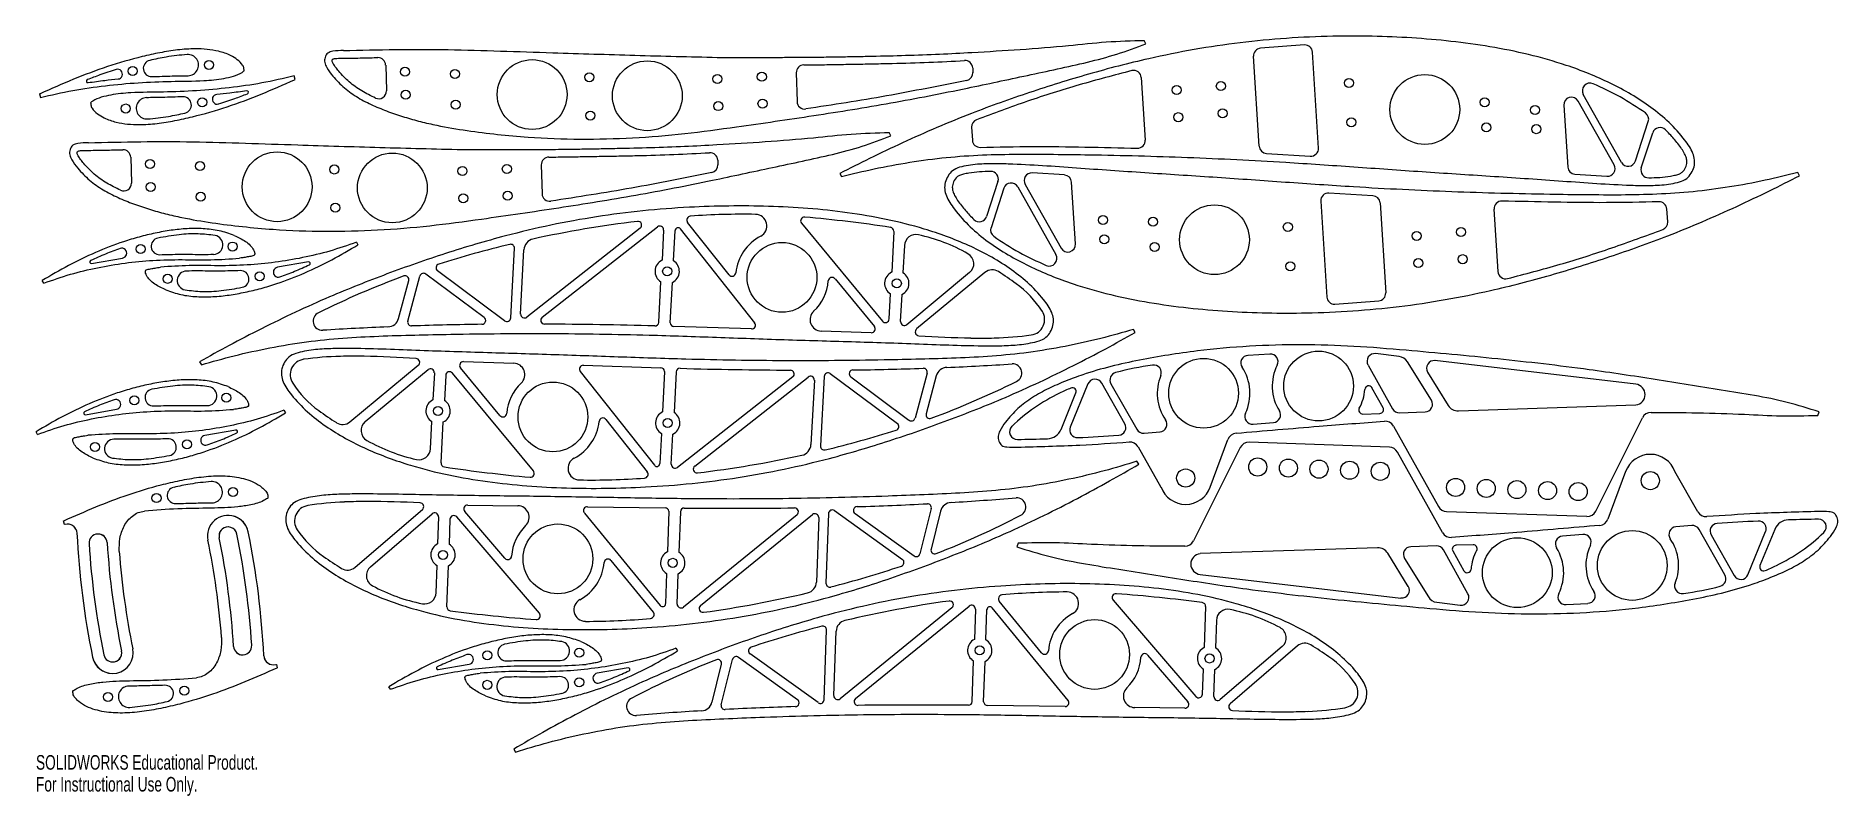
# Model space of a CAD drawing. Header units: inches. Extents: x -11.7 to 11.9, y -5.5 to 4.4.
import ezdxf

# ---------------------------------------------------------------- set-up
doc = ezdxf.new("R2010")
doc.units = ezdxf.units.IN
doc.header["$MEASUREMENT"] = 0
doc.styles.add('SLDTEXTSTYLE0', font='TXT', dxfattribs={"width": 0.7})

msp = doc.modelspace()

# ---------------------------------------------------------------- texts
at = {"color": 7, "linetype": 'Continuous', "char_height": 0.1903, "attachment_point": 1, "style": 'SLDTEXTSTYLE0'}
for s, insert in [('SOLIDWORKS Educational Product.', (-11.656, -4.957)), ('For Instructional Use Only.', (-11.656, -5.242))]:
    msp.add_mtext(s, dxfattribs=dict(at, insert=insert))

# ---------------------------------------------------------------- linework, layer by layer
at = {"color": 7, "linetype": 'Continuous', "lineweight": 25}
for p, q in [((2.825, 4.319), (2.804, 4.364)), ((4.894, 4.304), (4.32, 4.261)), ((-7.094, 4.042), (-7.085, 3.705)), ((0.565, 4.003), (0.567, 3.942)), ((4.303, 2.982), (4.23, 4.156)), ((5.076, 2.959), (4.999, 4.21)), ((-8.276, 3.854), (-8.287, 3.9)), ((-8.283, 3.851), (-8.276, 3.854)), ((-7.707, 3.961), (-7.707, 3.961)), ((-1.737, 3.941), (-1.727, 3.565)), ((2.765, 3.879), (2.815, 3.064)), ((-11.602, 3.668), (-11.609, 3.665)), ((-11.609, 3.665), (-11.598, 3.619)), ((8.934, 2.74), (8.465, 3.572)), ((9.03, 2.773), (8.532, 3.657)), ((8.278, 3.517), (8.328, 2.712)), ((9.213, 2.791), (9.38, 3.305)), ((-0.502, 3.117), (-0.523, 3.162)), ((0.551, 3.23), (0.561, 3.062)), ((9.289, 2.702), (9.438, 3.159)), ((-10.421, 2.84), (-10.412, 2.503)), ((4.397, 2.889), (4.97, 2.853)), ((-11.034, 2.759), (-11.034, 2.759)), ((-5.064, 2.739), (-5.054, 2.363)), ((-2.761, 2.801), (-2.76, 2.74)), ((-1.169, 2.627), (-1.148, 2.587)), ((1.762, 2.608), (1.342, 2.635)), ((8.421, 2.619), (8.841, 2.591)), ((11.352, 2.599), (11.331, 2.639)), ((0.895, 2.524), (0.746, 2.067)), ((0.971, 2.435), (0.804, 1.921)), ((1.153, 2.453), (1.651, 1.569)), ((1.249, 2.486), (1.718, 1.654)), ((1.905, 1.709), (1.855, 2.514)), ((5.787, 2.337), (5.213, 2.373)), ((5.107, 2.267), (5.185, 1.016)), ((5.881, 2.244), (5.954, 1.071)), ((7.419, 1.348), (7.368, 2.162)), ((9.633, 1.997), (9.622, 2.165)), ((-3.773, 1.914), (-5.253, 0.753)), ((-5.052, 0.752), (-3.548, 1.932)), ((-3.468, 1.89), (-3.488, 1.496)), ((-3.339, 1.488), (-3.318, 1.882)), ((-2.279, 0.681), (-3.247, 1.905)), ((-2.614, 1.306), (-3.154, 1.989)), ((-1.668, 1.978), (-0.613, 0.702)), ((-7.476, 1.731), (-7.455, 1.697)), ((-5.462, 0.745), (-5.415, 1.652)), ((-0.464, 1.873), (-0.492, 1.339)), ((-0.326, 1.689), (-0.345, 1.332)), ((-10.931, 1.454), (-10.527, 1.525)), ((-8.1, 1.475), (-8.504, 1.404)), ((-5.334, 0.795), (-5.29, 1.634)), ((-11.555, 1.198), (-11.575, 1.232)), ((-6.925, 0.738), (-6.793, 1.231)), ((-6.805, 0.702), (-6.648, 1.289)), ((-5.809, 0.751), (-6.569, 1.316)), ((-5.542, 0.708), (-6.417, 1.359)), ((-3.531, 0.687), (-3.503, 1.216)), ((-3.381, 0.679), (-3.353, 1.208)), ((-1.231, 1.254), (-0.718, 0.633)), ((0.525, 1.335), (-0.294, 0.656)), ((0.725, 1.337), (-0.166, 0.6)), ((-0.524, 0.732), (-0.507, 1.059)), ((-0.376, 0.698), (-0.357, 1.051)), ((5.29, 0.923), (5.864, 0.965)), ((-2.32, 0.6), (-3.333, 0.632)), ((-0.758, 0.551), (-1.412, 0.572)), ((2.686, 0.554), (2.664, 0.593)), ((4.443, 0.273), (4.157, 0.256)), ((6.129, 0.242), (5.822, 0.278)), ((-9.522, 0.172), (-9.499, 0.133)), ((-7.56, -0.611), (-6.669, 0.126)), ((-7.36, -0.608), (-6.541, 0.07)), ((-6.459, 0.029), (-6.478, -0.325)), ((-5.167, -1.252), (-6.222, 0.024)), ((-5.604, -0.528), (-6.118, 0.093)), ((-6.077, 0.175), (-5.423, 0.154)), ((-4.556, 0.045), (-3.588, -1.178)), ((-4.515, 0.126), (-3.502, 0.094)), ((-3.454, 0.047), (-3.482, -0.482)), ((-3.304, 0.039), (-3.332, -0.489)), ((-1.293, 0.019), (-0.418, -0.632)), ((-0.03, 0.024), (-0.187, -0.563)), ((5.723, 0.13), (6.043, -0.442)), ((6.55, -0.329), (6.238, 0.172)), ((6.501, 0.035), (6.769, -0.397)), ((9.218, -0.121), (6.597, 0.187)), ((-6.311, -0.006), (-6.328, -0.332)), ((-1.783, -0.026), (-3.287, -1.206)), ((-3.062, -1.188), (-1.582, -0.027)), ((-1.501, -0.069), (-1.545, -0.908)), ((-1.373, -0.019), (-1.421, -0.926)), ((-1.026, -0.025), (-0.266, -0.59)), ((0.09, -0.012), (-0.042, -0.505)), ((2.069, -0.117), (1.838, -0.679)), ((2.551, -0.635), (2.249, -0.105)), ((2.369, -0.114), (2.707, -0.708)), ((5.92, -0.427), (5.775, -0.168)), ((-11.011, -0.518), (-10.607, -0.448)), ((-8.424, -0.461), (-8.403, -0.495)), ((1.718, -0.709), (1.912, -0.235)), ((6.902, -0.468), (9.218, -0.391)), ((-6.509, -0.963), (-6.49, -0.606)), ((-6.371, -1.147), (-6.343, -0.613)), ((-4.221, -0.58), (-3.681, -1.263)), ((4.223, -0.641), (4.49, -0.619)), ((5.654, -0.509), (5.878, -0.501)), ((6.054, -0.666), (6.642, -1.716)), ((6.134, -0.493), (6.469, -0.482)), ((8.694, -1.774), (9.303, -0.557)), ((11.591, -0.527), (11.61, -0.481)), ((-11.635, -0.775), (-11.656, -0.741)), ((-9.048, -0.718), (-9.452, -0.788)), ((-3.496, -0.762), (-3.517, -1.156)), ((-3.367, -1.164), (-3.347, -0.77)), ((2.723, -0.937), (3.022, -1.463)), ((2.802, -0.758), (3.009, -0.741)), ((3.665, -1.463), (3.896, -0.84)), ((6.003, -0.942), (4.171, -0.878)), ((2.732, -1.165), (2.708, -1.126)), ((4.055, -0.947), (3.446, -2.164)), ((6.696, -2.056), (6.107, -1.006)), ((9.084, -1.259), (8.853, -1.881)), ((10.027, -1.785), (9.728, -1.259)), ((-9.15, -1.831), (-9.15, -1.831)), ((-7.493, -2.508), (-6.615, -1.755)), ((-7.294, -2.502), (-6.486, -1.81)), ((-6.404, -1.849), (-6.416, -2.203)), ((-5.089, -3.107), (-6.167, -1.85)), ((-5.539, -2.391), (-6.063, -1.779)), ((-6.024, -1.696), (-5.37, -1.705)), ((-4.501, -1.8), (-3.512, -3.006)), ((-4.461, -1.718), (-3.448, -1.732)), ((-3.399, -1.778), (-3.418, -2.307)), ((-3.249, -1.783), (-3.268, -2.313)), ((-1.727, -1.822), (-3.21, -3.028)), ((-2.985, -3.006), (-1.526, -1.82)), ((-1.444, -1.86), (-1.474, -2.7)), ((-1.317, -1.808), (-1.349, -2.716)), ((-1.238, -1.769), (-0.352, -2.405)), ((-0.97, -1.808), (-0.2, -2.36)), ((0.025, -1.741), (-0.123, -2.331)), ((0.145, -1.775), (0.022, -2.27)), ((6.747, -1.78), (8.578, -1.843)), ((-11.298, -1.904), (-11.291, -1.901)), ((-11.286, -1.95), (-11.298, -1.904)), ((-11.122, -2.063), (-11.122, -2.063)), ((-8.887, -2.045), (-8.887, -2.045)), ((-6.255, -1.881), (-6.266, -2.208)), ((8.526, -2.081), (8.259, -2.103)), ((9.947, -1.963), (9.741, -1.98)), ((10.38, -2.607), (10.042, -2.014)), ((10.199, -2.086), (10.501, -2.617)), ((10.68, -2.605), (10.911, -2.043)), ((11.031, -2.013), (10.837, -2.486)), ((-10.728, -2.185), (-10.728, -2.185)), ((-9.266, -2.123), (-9.266, -2.123)), ((1.158, -2.195), (1.14, -2.241)), ((5.848, -2.254), (3.532, -2.33)), ((6.249, -2.757), (5.98, -2.325)), ((6.616, -2.229), (6.281, -2.24)), ((7.026, -2.852), (6.706, -2.28)), ((6.829, -2.295), (6.974, -2.554)), ((7.095, -2.213), (6.871, -2.22)), ((-6.436, -2.842), (-6.424, -2.484)), ((-6.294, -3.023), (-6.276, -2.488)), ((-4.155, -2.418), (-3.603, -3.092)), ((6.199, -2.393), (6.511, -2.894)), ((-3.428, -2.588), (-3.441, -2.982)), ((-3.291, -2.987), (-3.278, -2.593)), ((3.532, -2.601), (6.152, -2.909)), ((0.294, -3.036), (-1.165, -4.223)), ((-0.964, -4.22), (0.519, -3.015)), ((0.601, -3.055), (0.587, -3.449)), ((1.81, -4.243), (0.821, -3.037)), ((1.464, -3.624), (0.912, -2.95)), ((2.398, -2.935), (3.476, -4.192)), ((3.604, -3.02), (3.585, -3.554)), ((6.621, -2.964), (6.927, -3)), ((8.307, -2.994), (8.592, -2.978)), ((0.737, -3.455), (0.751, -3.06)), ((3.745, -3.201), (3.733, -3.558)), ((-1.373, -4.235), (-1.342, -3.327)), ((-1.247, -4.182), (-1.217, -3.343)), ((-10.918, -3.679), (-10.918, -3.679)), ((-10.54, -3.601), (-10.54, -3.601)), ((-9.078, -3.539), (-9.078, -3.539)), ((-8.684, -3.661), (-8.684, -3.661)), ((-3.306, -3.563), (-3.285, -3.598)), ((-2.716, -4.301), (-2.568, -3.711)), ((-1.721, -4.235), (-2.491, -3.683)), ((-1.453, -4.273), (-2.339, -3.638)), ((0.559, -4.259), (0.577, -3.73)), ((0.708, -4.264), (0.727, -3.735)), ((2.848, -3.652), (3.372, -4.264)), ((4.603, -3.541), (3.795, -4.233)), ((4.802, -3.534), (3.924, -4.287)), ((-10.656, -3.893), (-10.656, -3.893)), ((-8.519, -3.774), (-8.508, -3.82)), ((-8.508, -3.82), (-8.515, -3.823)), ((-6.408, -3.843), (-6.004, -3.772)), ((-3.93, -3.82), (-4.334, -3.89)), ((-2.836, -4.267), (-2.712, -3.772)), ((3.564, -4.162), (3.575, -3.835)), ((3.713, -4.193), (3.725, -3.84)), ((-7.032, -4.099), (-7.052, -4.065)), ((1.77, -4.324), (0.758, -4.31)), ((3.334, -4.346), (2.679, -4.337)), ((-5.422, -4.878), (-5.399, -4.917))]:
    msp.add_line(p, q, dxfattribs=at)
for centre, radius in [((-10.396, 3.963), 0.0591), ((-9.4, 4.044), 0.0591), ((-6.842, 3.954), 0.0591), ((-5.183, 3.657), 0.455), ((-3.68, 3.641), 0.455), ((-6.191, 3.926), 0.0591), ((-4.437, 3.883), 0.0591), ((-2.765, 3.861), 0.0591), ((-2.186, 3.889), 0.0591), ((3.226, 3.716), 0.0591), ((3.803, 3.767), 0.0591), ((5.474, 3.808), 0.0591), ((6.464, 3.462), 0.455), ((-10.485, 3.475), 0.0591), ((-9.488, 3.556), 0.0591), ((-6.833, 3.654), 0.0591), ((-6.18, 3.526), 0.0591), ((-2.755, 3.506), 0.0591), ((-2.177, 3.539), 0.0591), ((7.245, 3.556), 0.0591), ((-4.423, 3.383), 0.0591), ((3.248, 3.362), 0.0591), ((3.825, 3.412), 0.0591), ((5.506, 3.296), 0.0591), ((7.903, 3.456), 0.0591), ((7.266, 3.228), 0.0591), ((7.918, 3.206), 0.0591), ((-8.51, 2.454), 0.455), ((-7.007, 2.439), 0.455), ((-10.168, 2.752), 0.0591), ((-9.517, 2.724), 0.0591), ((-7.764, 2.68), 0.0591), ((-6.092, 2.659), 0.0591), ((-5.513, 2.687), 0.0591), ((-10.16, 2.452), 0.0591), ((-9.507, 2.324), 0.0591), ((-6.082, 2.304), 0.0591), ((-5.503, 2.337), 0.0591), ((-7.75, 2.181), 0.0591), ((3.72, 1.764), 0.455), ((2.265, 2.02), 0.0591), ((2.918, 1.998), 0.0591), ((4.677, 1.93), 0.0591), ((6.936, 1.864), 0.0591), ((-10.292, 1.642), 0.0591), ((-9.092, 1.675), 0.0591), ((-1.923, 1.273), 0.455), ((2.281, 1.77), 0.0591), ((2.938, 1.67), 0.0591), ((6.358, 1.814), 0.0591), ((-3.421, 1.352), 0.0591), ((4.709, 1.418), 0.0591), ((6.38, 1.459), 0.0591), ((6.958, 1.51), 0.0591), ((-9.939, 1.254), 0.0591), ((-8.739, 1.287), 0.0591), ((-0.425, 1.195), 0.0591), ((5.078, -0.144), 0.455), ((3.578, -0.238), 0.455), ((-4.912, -0.547), 0.455), ((-10.372, -0.331), 0.0591), ((-9.172, -0.297), 0.0591), ((-6.41, -0.469), 0.0591), ((-3.414, -0.626), 0.0591), ((-10.887, -0.938), 0.0591), ((-9.687, -0.905), 0.0591), ((4.284, -1.2), 0.118), ((4.684, -1.214), 0.118), ((5.083, -1.228), 0.118), ((5.483, -1.242), 0.118), ((5.883, -1.256), 0.118), ((3.344, -1.344), 0.118), ((6.866, -1.466), 0.118), ((7.266, -1.48), 0.118), ((7.666, -1.494), 0.118), ((8.066, -1.507), 0.118), ((8.465, -1.521), 0.118), ((9.406, -1.378), 0.118), ((-10.084, -1.606), 0.0591), ((-9.087, -1.525), 0.0591), ((-4.847, -2.398), 0.455), ((9.171, -2.484), 0.455), ((-6.346, -2.346), 0.0591), ((7.671, -2.578), 0.455), ((-3.348, -2.45), 0.0591), ((2.156, -3.645), 0.455), ((-5.768, -3.655), 0.0591), ((-4.569, -3.622), 0.0591), ((0.657, -3.592), 0.0591), ((3.655, -3.697), 0.0591), ((-5.769, -4.041), 0.0591), ((-4.569, -4.007), 0.0591), ((-10.718, -4.199), 0.0591), ((-9.721, -4.118), 0.0591)]:
    msp.add_circle(centre, radius, dxfattribs=at)
for centre, radius, start, end in [((4.33, 4.162), 0.1, 95.6174, 183.5577), ((4.899, 4.204), 0.1, 3.5577, 92.8442), ((-10.149, 3.998), 0.107, 102.7665, 272.5145), ((-9.675, 4.041), 0.139, 271.1994, 93.7091), ((-7.644, 4.031), 0.1, 90.4906, 91.2609), ((-7.194, 4.039), 0.1, 1.5577, 91.3049), ((-1.637, 3.944), 0.1, 90.4858, 181.5577), ((0.465, 4.001), 0.1, 1.5577, 93.467), ((-10.98, 3.833), 0.02, 110.98, 278.4089), ((-10.592, 3.923), 0.0634, 275.4249, 107.5306), ((0.467, 3.94), 0.1, 281.7953, 1.5577), ((2.665, 3.872), 0.1, 3.5577, 103.8499), ((8.619, 3.706), 0.1, 66.7293, 209.4208), ((-10.21, 3.478), 0.139, 91.1994, 273.7091), ((-9.736, 3.52), 0.107, 282.7665, 92.5145), ((-9.292, 3.595), 0.0634, 95.4249, 287.5306), ((-8.905, 3.686), 0.02, 290.98, 98.4089), ((-7.185, 3.702), 0.1, 245.4145, 1.5577), ((-1.627, 3.568), 0.1, 181.5577, 278.5583), ((8.378, 3.523), 0.1, 29.4208, 183.5577), ((0.651, 3.236), 0.1, 111.0812, 183.5577), ((9.285, 3.336), 0.1, 341.9531, 54.1126), ((0.661, 3.068), 0.1, 183.5577, 272.523), ((2.716, 3.058), 0.1, 268.489, 3.5577), ((9.533, 3.128), 0.1, 45.2859, 161.9531), ((-10.971, 2.829), 0.1, 90.4906, 91.2609), ((-10.521, 2.837), 0.1, 1.5577, 91.3049), ((-4.964, 2.742), 0.1, 90.4858, 181.5577), ((-2.861, 2.799), 0.1, 1.5577, 93.467), ((4.403, 2.989), 0.1, 183.5577, 266.7145), ((4.977, 2.953), 0.1, 266.2438, 3.5577), ((-2.86, 2.738), 0.1, 281.7953, 1.5577), ((0.8, 2.555), 0.1, 341.9531, 90.8162), ((1.336, 2.535), 0.1, 86.4857, 209.4208), ((1.756, 2.508), 0.1, 3.5577, 86.0903), ((8.428, 2.718), 0.1, 183.5577, 266.0903), ((8.847, 2.691), 0.1, 266.4857, 29.4208), ((9.117, 2.822), 0.1, 209.4208, 341.9531), ((9.384, 2.671), 0.1, 161.9531, 270.8162), ((-10.512, 2.5), 0.1, 245.4145, 1.5577), ((-4.954, 2.366), 0.1, 181.5577, 278.5583), ((1.066, 2.404), 0.1, 29.4208, 161.9531), ((5.207, 2.273), 0.1, 86.2438, 183.5577), ((5.781, 2.238), 0.1, 3.5577, 86.7145), ((7.468, 2.168), 0.1, 88.489, 183.5577), ((9.522, 2.158), 0.1, 3.5577, 92.523), ((-2.061, -12.486), 14.594, 96.883, 102.3087), ((-3.804, 1.954), 0.05, 308.1123, 96.883), ((-3.518, 1.892), 0.05, 357, 128.1123), ((-3.278, 1.88), 0.0398, 38.3432, 177), ((-3.115, 2.02), 0.05, 94.2698, 218.3432), ((-2.435, -7.093), 9.189, 88.9534, 94.2698), ((-2.27, 1.944), 0.15, 297.3434, 88.9534), ((-1.63, 2.01), 0.05, 84.7773, 219.6113), ((-3.409, -17.457), 19.598, 81.4835, 84.7773), ((-0.514, 1.876), 0.05, 357, 81.4835), ((0.651, 2.098), 0.1, 225.2859, 341.9531), ((0.899, 1.89), 0.1, 161.9531, 234.1126), ((9.533, 1.99), 0.1, 291.0812, 3.5577), ((-10.536, 1.589), 0.0645, 277.7385, 109.3397), ((-10.044, 1.678), 0.11, 101.4785, 272.4131), ((-9.341, 1.697), 0.124, 270.9285, 80.0593), ((-2.225, -11.818), 13.906, 103.5186, 107.4789), ((-5.464, 1.655), 0.05, 357, 103.5186), ((-5.14, 1.626), 0.15, 102.3087, 177), ((-1.923, 1.273), 0.605, 117.3434, 174.4274), ((-0.176, 1.681), 0.15, 77.6678, 177), ((-0.642, -0.451), 2.333, 60.5852, 77.6678), ((1.806, 1.703), 0.1, 209.4208, 3.5577), ((-10.935, 1.474), 0.02, 114.8652, 282.1559), ((-8.096, 1.455), 0.02, 294.8652, 102.1559), ((-6.387, 1.399), 0.05, 107.4789, 233.3549), ((-3.421, 1.352), 0.159, 115.134, 238.866), ((-3.421, 1.352), 0.159, 295.134, 58.866), ((0.43, 1.45), 0.15, 309.6113, 60.5852), ((1.564, 1.52), 0.1, 246.7293, 29.4208), ((-9.69, 1.232), 0.124, 90.9285, 260.0593), ((-8.987, 1.251), 0.11, 281.4785, 92.4131), ((-8.495, 1.34), 0.0645, 97.7385, 289.3397), ((-2.747, -9.76), 11.791, 110.4077, 116.2971), ((-6.841, 1.244), 0.05, 344.9694, 110.4077), ((-6.599, 1.276), 0.05, 53.3549, 164.9694), ((-2.575, 1.337), 0.05, 218.3432, 354.4274), ((-1.923, 1.273), 0.605, 313.0667, 355.5094), ((-1.27, 1.222), 0.05, 39.6113, 175.5094), ((-0.425, 1.195), 0.159, 115.134, 238.866), ((-0.425, 1.195), 0.159, 295.134, 59.6968), ((0.821, 1.222), 0.15, 57.3644, 129.6113), ((-1.56, -2.495), 4.563, 53.8466, 57.3644), ((0.321, 0.079), 1.376, 33.2797, 53.8466), ((7.518, 1.354), 0.1, 183.5577, 283.8499), ((5.285, 1.023), 0.1, 183.5577, 272.8442), ((5.854, 1.065), 0.1, 275.6174, 3.5577), ((-7.922, 0.702), 0.119, 114.0509, 273.5678), ((-7.07, 0.777), 0.15, 272.4029, 344.9694), ((-5.839, 0.711), 0.05, 270.7277, 53.3549), ((-5.512, 0.748), 0.05, 233.3549, 357), ((-5.284, 0.793), 0.05, 177, 308.1123), ((-5.021, 0.713), 0.05, 128.1123, 269.6777), ((-1.407, 0.722), 0.15, 133.0667, 268.1978), ((-0.574, 0.734), 0.05, 219.6113, 357), ((1.301, 0.723), 0.203, 277.7902, 33.2797), ((-5.306, -41.253), 41.917, 92.4029, 93.5678), ((-6.757, 0.689), 0.05, 164.9694, 271.9812), ((-5.306, -41.253), 41.917, 90.7277, 91.9812), ((-5.397, -66.134), 66.798, 88.44293, 89.67771), ((-3.581, 0.689), 0.05, 268.4429, 357), ((-3.331, 0.682), 0.05, 183.6982, 268.1978), ((-2.319, 0.65), 0.05, 268.1978, 38.3432), ((-0.756, 0.601), 0.05, 268.1978, 39.6113), ((-0.326, 0.695), 0.05, 177, 309.6113), ((-0.135, 0.561), 0.05, 129.6113, 266.1537), ((0.787, 14.274), 13.793, 266.1537, 268.9792), ((0.675, 7.992), 7.511, 268.9792, 271.3157), ((0.75, 4.755), 4.273, 271.3157, 277.7902), ((-7.585, -4.029), 4.273, 91.3157, 97.7902), ((-7.51, -7.266), 7.511, 88.9792, 91.3157), ((-7.622, -13.547), 13.793, 86.1537, 88.9792), ((4.163, 0.156), 0.1, 93.2927, 214.039), ((4.449, 0.173), 0.1, 333.3248, 93.2927), ((5.81, 0.179), 0.1, 83.2952, 209.2378), ((6.111, 0.093), 0.15, 31.8849, 83.2952), ((-8.136, 0.003), 0.203, 97.7902, 213.2797), ((-6.7, 0.165), 0.05, 309.6113, 86.1537), ((-6.509, 0.031), 0.05, 357, 129.6113), ((-6.261, -0.008), 0.05, 39.6113, 177), ((-6.079, 0.125), 0.05, 88.1978, 219.6113), ((-5.428, 0.004), 0.15, 313.0667, 88.1978), ((-4.516, 0.076), 0.05, 88.1978, 218.3432), ((-3.504, 0.044), 0.05, 3.6982, 88.1978), ((-3.254, 0.037), 0.05, 88.4429, 177), ((-1.438, 66.86), 66.798, 268.44293, 269.67771), ((-1.814, 0.013), 0.05, 308.1123, 89.6777), ((-1.323, -0.021), 0.05, 53.3549, 177), ((-0.996, 0.016), 0.05, 90.7277, 233.3549), ((-1.529, 41.979), 41.917, 270.7277, 271.9812), ((-0.078, 0.037), 0.05, 344.9694, 91.9812), ((0.235, -0.051), 0.15, 92.4029, 164.9694), ((-1.529, 41.979), 41.917, 272.4029, 273.5678), ((1.087, 0.025), 0.119, 294.0509, 93.5678), ((2.456, -0.065), 0.1, 104.7963, 209.6554), ((3.477, -3.929), 4.097, 97.9143, 104.7963), ((2.926, 0.03), 0.1, 337.6697, 97.9143), ((3.578, -0.238), 0.605, 334.5387, 34.039), ((5.078, -0.144), 0.605, 153.3248, 212.1946), ((6.586, 0.088), 0.1, 83.2952, 211.8849), ((-10.124, -0.294), 0.11, 101.4785, 272.4131), ((-9.421, -0.275), 0.124, 270.9285, 80.0593), ((-7.156, 0.647), 1.376, 213.2797, 233.8466), ((-4.912, -0.547), 0.605, 133.0667, 175.5094), ((-1.551, -0.066), 0.05, 357, 128.1123), ((-4.088, 10.486), 11.791, 290.4077, 296.2971), ((3.477, -3.929), 4.097, 113.4509, 115.7219), ((1.866, -0.216), 0.05, 337.6554, 113.4509), ((2.162, -0.155), 0.1, 29.6554, 157.6554), ((3.578, -0.238), 0.605, 157.6697, 214.9014), ((5.078, -0.144), 0.605, 331.2535, 355.7434), ((5.732, -0.192), 0.05, 29.2378, 175.7434), ((9.202, -0.256), 0.136, 276.7048, 83.2952), ((-10.616, -0.384), 0.0645, 277.7385, 109.3397), ((-5.275, 3.221), 4.563, 233.8466, 237.3644), ((-6.41, -0.469), 0.159, 115.134, 239.6968), ((-6.41, -0.469), 0.159, 295.134, 58.866), ((2.746, -2.412), 2.413, 115.7219, 133.7301), ((4.482, -0.519), 0.1, 274.7201, 32.1946), ((5.653, -0.459), 0.05, 151.2535, 271.8849), ((5.877, -0.451), 0.05, 271.8849, 29.2378), ((6.13, -0.393), 0.1, 209.2378, 271.8849), ((6.465, -0.382), 0.1, 271.8849, 31.8849), ((6.897, -0.318), 0.15, 211.8849, 271.8849), ((-11.015, -0.499), 0.02, 114.8652, 282.1559), ((-7.656, -0.496), 0.15, 237.3644, 309.6113), ((-7.265, -0.724), 0.15, 129.6113, 240.5852), ((-5.565, -0.496), 0.05, 219.6113, 355.5094), ((-4.912, -0.547), 0.605, 297.3434, 354.4274), ((-4.26, -0.611), 0.05, 38.3432, 174.4274), ((-3.414, -0.626), 0.159, 115.134, 238.866), ((-3.414, -0.626), 0.159, 295.134, 58.866), ((-0.448, -0.673), 0.05, 287.4789, 53.3549), ((-0.236, -0.55), 0.05, 233.3549, 344.9694), ((0.006, -0.518), 0.05, 164.9694, 290.4077), ((1.147, -0.741), 0.1, 133.7301, 270.6931), ((1.931, -0.717), 0.1, 157.6554, 272.7567), ((2.464, -0.685), 0.1, 274.1621, 29.6554), ((3, -0.642), 0.1, 274.7201, 34.9014), ((4.215, -0.541), 0.1, 154.5387, 274.7201), ((5.945, -0.727), 0.125, 29.2378, 93.7876), ((9.415, -0.613), 0.125, 89.4934, 153.4327), ((-10.638, -0.961), 0.124, 90.9285, 260.0593), ((-9.935, -0.942), 0.11, 281.4785, 92.4131), ((-9.443, -0.852), 0.0645, 97.7385, 289.3397), ((-9.044, -0.737), 0.02, 294.8652, 102.1559), ((-6.193, 1.178), 2.333, 240.5852, 257.6678), ((-1.695, -0.9), 0.15, 282.3087, 357), ((-1.371, -0.928), 0.05, 177, 283.5186), ((-4.61, 12.544), 13.906, 283.5186, 287.4789), ((0.884, 21.027), 21.869, 270.6931, 271.717), ((1.533, -0.632), 0.2, 271.717, 337.6554), ((0.884, 21.027), 21.869, 272.7567, 274.1621), ((2.614, -0.999), 0.125, 29.6554, 94.3123), ((2.794, -0.659), 0.1, 209.6554, 274.7201), ((4.013, -0.884), 0.125, 94.7802, 159.6554), ((4.167, -1.003), 0.125, 88.0125, 153.4327), ((-6.659, -0.955), 0.15, 257.6678, 357), ((-6.321, -1.149), 0.05, 177, 261.4835), ((-4.565, -1.218), 0.15, 117.3434, 268.9534), ((-3.557, -1.154), 0.0398, 218.3432, 357), ((-3.317, -1.166), 0.05, 177, 308.1123), ((-4.774, 13.212), 14.594, 276.883, 282.3087), ((5.998, -1.067), 0.125, 29.2378, 88.0125), ((9.406, -1.378), 0.343, 20.3446, 159.6554), ((-9.362, -1.528), 0.139, 271.1807, 93.6919), ((-3.426, 18.183), 19.598, 261.4835, 264.7773), ((-5.205, -1.284), 0.05, 264.7773, 39.6113), ((-4.4, 7.819), 9.189, 268.9534, 274.2698), ((-3.72, -1.294), 0.05, 274.2698, 38.3432), ((-3.031, -1.227), 0.05, 128.1123, 276.883), ((-9.837, -1.57), 0.107, 102.7189, 272.5113), ((-2.206, 40.181), 41.917, 273.4029, 274.5678), ((1.141, -1.722), 0.119, 295.0509, 94.5678), ((3.344, -1.344), 0.343, 200.3446, 339.6554), ((-9.15, -2.099), 0.268, 11.5609, 191.5609), ((-9.15, -2.099), 0.268, 11.5609, 90), ((-8.08, -1.904), 0.203, 98.7902, 214.2797), ((-7.458, -5.926), 4.273, 92.3157, 98.7902), ((-7.327, -9.161), 7.511, 89.9792, 92.3157), ((-7.33, -15.444), 13.793, 87.1537, 89.9792), ((-6.647, -1.717), 0.05, 310.6113, 87.1537), ((-6.454, -1.848), 0.05, 358, 130.6113), ((-6.205, -1.883), 0.05, 40.6113, 178), ((-6.025, -1.746), 0.05, 89.1978, 220.6113), ((-5.372, -1.855), 0.15, 314.0667, 89.1978), ((-4.462, -1.768), 0.05, 89.1978, 219.3432), ((-3.449, -1.782), 0.05, 4.6982, 89.1978), ((-3.199, -1.785), 0.05, 89.4429, 178), ((-2.549, 65.06), 66.798, 269.44293, 270.67771), ((-1.759, -1.784), 0.05, 309.1123, 90.6777), ((-1.494, -1.859), 0.05, 358, 129.1123), ((-1.267, -1.81), 0.05, 54.3549, 178), ((-0.941, -1.767), 0.05, 91.7277, 234.3549), ((-2.206, 40.181), 41.917, 271.7277, 272.9812), ((-0.024, -1.729), 0.05, 345.9694, 92.9812), ((-4.215, 8.648), 11.791, 291.4077, 297.2971), ((0.291, -1.812), 0.15, 93.4029, 165.9694), ((6.751, -1.655), 0.125, 209.2378, 268.0125), ((8.583, -1.719), 0.125, 268.0125, 333.4327), ((10.135, -1.723), 0.125, 209.6554, 274.3123), ((-11.246, -2.069), 0.125, 2.772, 104.333), ((-11.246, -2.069), 0.125, 2.772, 90), ((-0.507, -1.549), 10.627, 182.772, 191.5609), ((-0.507, -1.549), 10.627, 182.772, 191.5609), ((-10.846, -2.192), 0.118, 3.5609, 183.5609), ((-10.846, -2.192), 0.118, 3.5609, 90), ((-9.15, -2.099), 0.118, 11.5609, 191.5609), ((-9.15, -2.099), 0.118, 90, 191.5609), ((-19.299, -4.175), 10.477, 3.5609, 11.5609), ((-19.299, -4.175), 10.627, 2.772, 11.5609), ((-19.299, -4.175), 10.627, 2.772, 11.5609), ((-7.111, -1.243), 1.376, 214.2797, 234.8466), ((-4.847, -2.398), 0.605, 134.0667, 176.5094), ((6.805, -1.995), 0.125, 209.2378, 273.7876), ((8.268, -2.202), 0.1, 94.7201, 212.1946), ((8.534, -2.18), 0.1, 334.5387, 94.7201), ((8.736, -1.838), 0.125, 274.7802, 339.6554), ((9.749, -2.08), 0.1, 94.7201, 214.9014), ((9.955, -2.063), 0.1, 29.6554, 94.7201), ((10.286, -2.037), 0.1, 94.1621, 209.6554), ((11.866, -23.749), 21.869, 92.7567, 94.1621), ((10.819, -2.005), 0.1, 337.6554, 92.7567), ((11.216, -2.089), 0.2, 91.717, 157.6554), ((10.004, -0.31), 2.413, 295.7219, 313.7301), ((11.866, -23.749), 21.869, 90.6931, 91.717), ((11.602, -1.981), 0.1, 313.7301, 90.6931), ((-0.507, -1.549), 10.477, 183.5609, 191.5609), ((-0.507, -1.549), 10.241, 183.5609, 191.5609), ((-0.507, -1.549), 10.241, 183.5609, 191.5609), ((-0.507, -1.549), 10.091, 184.2759, 191.5609), ((-19.299, -4.175), 10.091, 4.2759, 11.5609), ((-19.299, -4.175), 10.241, 3.5609, 11.5609), ((-19.299, -4.175), 10.241, 3.5609, 11.5609), ((-6.346, -2.346), 0.159, 116.134, 240.6968), ((-6.346, -2.346), 0.159, 296.134, 59.866), ((-3.348, -2.45), 0.159, 116.134, 239.866), ((-3.348, -2.45), 0.159, 296.134, 59.866), ((-0.171, -2.319), 0.05, 234.3549, 345.9694), ((0.07, -2.283), 0.05, 165.9694, 291.4077), ((3.334, -2.109), 0.125, 269.4934, 333.4327), ((3.547, -2.466), 0.136, 96.7048, 263.2952), ((5.853, -2.404), 0.15, 31.8849, 91.8849), ((6.284, -2.34), 0.1, 91.8849, 211.8849), ((6.619, -2.329), 0.1, 29.2378, 91.8849), ((6.873, -2.27), 0.05, 91.8849, 209.2378), ((7.671, -2.578), 0.605, 151.2535, 175.7434), ((7.097, -2.263), 0.05, 331.2535, 91.8849), ((7.671, -2.578), 0.605, 333.3248, 32.1946), ((9.171, -2.484), 0.605, 154.5387, 214.039), ((9.171, -2.484), 0.605, 337.6697, 34.9014), ((-5.276, 1.363), 4.563, 234.8466, 238.3644), ((-7.591, -2.394), 0.15, 238.3644, 310.6113), ((-7.196, -2.616), 0.15, 130.6113, 241.5852), ((-5.501, -2.358), 0.05, 220.6113, 356.5094), ((-4.847, -2.398), 0.605, 298.3434, 355.4274), ((-4.194, -2.45), 0.05, 39.3432, 175.4274), ((-4.773, 10.697), 13.906, 284.5186, 288.4789), ((-0.381, -2.445), 0.05, 288.4789, 54.3549), ((7.018, -2.529), 0.05, 209.2378, 355.7434), ((10.883, -2.505), 0.05, 157.6554, 293.4509), ((9.273, 1.207), 4.097, 293.4509, 295.7219), ((-6.157, -0.696), 2.333, 241.5852, 258.6678), ((-1.623, -2.695), 0.15, 283.3087, 358), ((-1.299, -2.717), 0.05, 178, 284.5186), ((6.164, -2.809), 0.1, 263.2952, 31.8849), ((9.823, -2.751), 0.1, 157.6697, 277.9143), ((9.273, 1.207), 4.097, 277.9143, 284.7963), ((10.293, -2.657), 0.1, 284.7963, 29.6554), ((10.587, -2.567), 0.1, 209.6554, 337.6554), ((-6.586, -2.836), 0.15, 258.6678, 358), ((-6.244, -3.025), 0.05, 178, 262.4835), ((-4.488, -3.062), 0.15, 118.3434, 269.9534), ((-3.481, -2.981), 0.0398, 219.3432, 358), ((-3.241, -2.989), 0.05, 178, 309.1123), ((-2.954, -3.045), 0.05, 129.1123, 277.883), ((-4.948, 11.361), 14.594, 277.883, 283.3087), ((2.258, -17.404), 14.594, 97.883, 103.3087), ((0.263, -2.997), 0.05, 309.1123, 97.883), ((0.551, -3.053), 0.05, 358, 129.1123), ((0.79, -3.062), 0.0398, 39.3432, 178), ((0.951, -2.919), 0.05, 95.2698, 219.3432), ((1.79, -12.019), 9.189, 89.9534, 95.2698), ((1.798, -2.98), 0.15, 298.3434, 89.9534), ((2.436, -2.903), 0.05, 85.7773, 220.6113), ((0.997, -22.398), 19.598, 82.4835, 85.7773), ((3.554, -3.018), 0.05, 358, 82.4835), ((3.895, -3.206), 0.15, 78.6678, 178), ((6.638, -2.815), 0.15, 211.8849, 263.2952), ((6.939, -2.901), 0.1, 263.2952, 29.2378), ((8.301, -2.895), 0.1, 153.3248, 273.2927), ((8.587, -2.878), 0.1, 273.2927, 34.039), ((-3.687, 16.355), 19.598, 262.4835, 265.7773), ((-5.127, -3.14), 0.05, 265.7773, 40.6113), ((-4.481, 5.976), 9.189, 269.9534, 275.2698), ((-3.642, -3.124), 0.05, 275.2698, 39.3432), ((2.082, -16.739), 13.906, 104.5186, 108.4789), ((-1.392, -3.325), 0.05, 358, 104.5186), ((-1.067, -3.348), 0.15, 103.3087, 178), ((2.156, -3.645), 0.605, 118.3434, 175.4274), ((3.466, -5.347), 2.333, 61.5852, 78.6678), ((-8.96, -3.532), 0.118, 183.5609, 3.5609), ((-5.521, -3.619), 0.11, 101.4785, 272.4131), ((-4.818, -3.599), 0.124, 270.9285, 80.0593), ((0.657, -3.592), 0.159, 116.134, 239.866), ((0.657, -3.592), 0.159, 296.134, 59.866), ((4.505, -3.427), 0.15, 310.6113, 61.5852), ((4.9, -3.648), 0.15, 58.3644, 130.6113), ((2.585, -7.406), 4.563, 54.8466, 58.3644), ((-10.656, -3.625), 0.268, 191.5609, 11.5609), ((-10.656, -3.625), 0.268, 191.5609, 270), ((-10.656, -3.625), 0.118, 191.5609, 11.5609), ((-10.656, -3.625), 0.118, 270, 11.5609), ((-8.96, -3.532), 0.118, 183.5609, 270), ((-8.559, -3.655), 0.125, 182.772, 284.333), ((-8.559, -3.655), 0.125, 182.772, 270), ((-6.013, -3.708), 0.0645, 277.7385, 109.3397), ((1.525, -14.691), 11.791, 111.4077, 117.2971), ((-2.761, -3.76), 0.05, 345.9694, 111.4077), ((-2.52, -3.723), 0.05, 54.3549, 165.9694), ((-2.31, -3.597), 0.05, 108.4789, 234.3549), ((1.503, -3.592), 0.05, 219.3432, 355.4274), ((2.156, -3.645), 0.605, 314.0667, 356.5094), ((2.81, -3.684), 0.05, 40.6113, 176.5094), ((3.655, -3.697), 0.159, 116.134, 239.866), ((3.655, -3.697), 0.159, 296.134, 60.6968), ((4.42, -4.799), 1.376, 34.2797, 54.8466), ((-6.412, -3.823), 0.02, 114.8652, 282.1559), ((-5.52, -4.063), 0.124, 90.9285, 260.0593), ((-4.817, -4.044), 0.11, 281.4785, 92.4131), ((-4.325, -3.954), 0.0645, 97.7385, 289.3397), ((-3.926, -3.84), 0.02, 294.8652, 102.1559), ((-10.443, -4.196), 0.139, 91.1807, 273.6919), ((-9.969, -4.154), 0.107, 282.7189, 92.5113), ((-3.832, -4.321), 0.119, 115.0509, 274.5678), ((-1.197, -4.184), 0.05, 178, 309.1123), ((-0.932, -4.259), 0.05, 129.1123, 270.6777), ((2.681, -4.187), 0.15, 134.0667, 269.1978), ((3.514, -4.16), 0.05, 220.6113, 358), ((3.763, -4.195), 0.05, 178, 310.6113), ((5.389, -4.139), 0.203, 278.7902, 34.2797), ((-0.485, -46.223), 41.917, 93.4029, 94.5678), ((-2.982, -4.231), 0.15, 273.4029, 345.9694), ((-2.667, -4.313), 0.05, 165.9694, 272.9812), ((-0.485, -46.223), 41.917, 91.7277, 92.9812), ((-1.75, -4.276), 0.05, 271.7277, 54.3549), ((-1.423, -4.233), 0.05, 234.3549, 358), ((-0.141, -71.102), 66.798, 89.44293, 90.67771), ((0.509, -4.257), 0.05, 269.4429, 358), ((0.758, -4.26), 0.05, 184.6982, 269.1978), ((1.771, -4.274), 0.05, 269.1978, 39.3432), ((3.334, -4.296), 0.05, 269.1978, 40.6113), ((3.956, -4.325), 0.05, 130.6113, 267.1537), ((4.639, 9.401), 13.793, 267.1537, 269.9792), ((4.637, 3.119), 7.511, 269.9792, 272.3157), ((4.767, -0.117), 4.273, 272.3157, 278.7902)]:
    msp.add_arc(centre, radius, start, end, dxfattribs=at)
for points, knots in [([(-11.598, 3.619), (-11.458, 3.651), (-11.178, 3.716), (-10.751, 3.776), (-10.322, 3.815), (-9.894, 3.831), (-9.564, 3.832), (-9.335, 3.848), (-9.206, 3.865), (-9.082, 3.894), (-8.996, 3.927), (-8.954, 3.955), (-8.945, 3.962), (-8.942, 3.965), (-8.942, 3.966), (-8.941, 3.971), (-8.942, 3.982), (-8.944, 3.999), (-8.949, 4.02), (-8.973, 4.062), (-9.029, 4.115), (-9.134, 4.179), (-9.269, 4.224), (-9.424, 4.249), (-9.603, 4.257), (-9.809, 4.242), (-10.041, 4.204), (-10.348, 4.136), (-10.726, 4.027), (-11.169, 3.86), (-11.458, 3.732), (-11.602, 3.668)], [0, 0, 0, 0, 0.077458, 0.154765, 0.232036, 0.309277, 0.385905, 0.409536, 0.433018, 0.456056, 0.478169, 0.481706, 0.483666, 0.483868, 0.484013, 0.484393, 0.486502, 0.489753, 0.493825, 0.49794, 0.515877, 0.534346, 0.564279, 0.591407, 0.61882, 0.660686, 0.702859, 0.745201, 0.829985, 0.914928, 1, 1, 1, 1]), ([(-7.784, 3.898), (-7.735, 3.844), (-7.636, 3.737), (-7.455, 3.613), (-7.26, 3.513), (-7.057, 3.432), (-6.85, 3.362), (-6.639, 3.303), (-6.367, 3.241), (-6.032, 3.185), (-5.635, 3.135), (-5.143, 3.09), (-4.554, 3.07), (-3.872, 3.086), (-3.192, 3.143), (-2.405, 3.25), (-1.508, 3.381), (-0.502, 3.542), (0.295, 3.698), (0.888, 3.824), (1.279, 3.908), (1.672, 3.99), (2.062, 4.077), (2.45, 4.178), (2.7, 4.272), (2.825, 4.319)], [0, 0, 0, 0, 0.019985, 0.039991, 0.059992, 0.080036, 0.100054, 0.120049, 0.140039, 0.176715, 0.213405, 0.250064, 0.31255, 0.375056, 0.437529, 0.500033, 0.593361, 0.686689, 0.779968, 0.816622, 0.853304, 0.890023, 0.926723, 0.96335, 1, 1, 1, 1]), ([(-7.646, 4.231), (-7.419, 4.236), (-6.963, 4.247), (-6.28, 4.246), (-5.597, 4.225), (-4.784, 4.199), (-3.841, 4.168), (-3.126, 4.151), (-2.768, 4.142)], [0, 0, 0, 0, 0.140006, 0.279996, 0.419999, 0.560002, 0.780006, 1, 1, 1, 1]), ([(-1.148, 2.587), (-1.006, 2.622), (-0.711, 2.694), (-0.254, 2.778), (0.217, 2.841), (0.689, 2.873), (1.157, 2.881), (1.622, 2.878), (2.359, 2.869), (3.369, 2.842), (4.52, 2.785), (5.539, 2.715), (6.428, 2.651), (7.318, 2.594), (8.207, 2.535), (8.877, 2.483), (9.327, 2.469), (9.52, 2.473), (9.674, 2.492), (9.785, 2.513), (9.882, 2.555), (9.945, 2.63), (9.981, 2.713), (9.988, 2.805), (9.963, 2.894), (9.917, 2.981), (9.817, 3.119), (9.656, 3.298), (9.417, 3.494), (9.159, 3.662), (8.886, 3.808), (8.602, 3.933), (8.247, 4.064), (7.818, 4.185), (7.315, 4.286), (6.806, 4.355), (6.293, 4.399), (5.779, 4.42), (5.234, 4.42), (4.658, 4.395), (4.055, 4.338), (3.455, 4.249), (2.794, 4.116), (2.076, 3.929), (1.305, 3.688), (0.646, 3.453), (0.096, 3.229), (-0.346, 3.031), (-0.769, 2.831), (-1.039, 2.693), (-1.169, 2.627)], [0, 0, 0, 0, 0.018826, 0.039038, 0.059694, 0.079976, 0.099943, 0.119841, 0.139819, 0.194838, 0.2498, 0.288066, 0.326302, 0.36454, 0.402791, 0.440974, 0.450927, 0.460763, 0.465859, 0.470866, 0.475275, 0.479136, 0.483093, 0.486825, 0.490659, 0.494882, 0.499387, 0.512591, 0.525744, 0.539003, 0.552254, 0.565554, 0.578871, 0.600836, 0.622839, 0.644878, 0.666941, 0.689013, 0.711081, 0.737094, 0.763097, 0.789082, 0.815088, 0.849843, 0.88448, 0.919011, 0.939821, 0.960907, 0.981274, 1, 1, 1, 1]), ([(0.556, 4.207), (0.766, 4.219), (1.186, 4.243), (1.77, 4.289), (2.308, 4.35), (2.638, 4.36), (2.804, 4.364)], [0, 0, 0, 0, 0.280013, 0.560004, 0.780006, 1, 1, 1, 1]), ([(-9.684, 4.179), (-9.775, 4.17), (-9.939, 4.154), (-10.101, 4.118), (-10.172, 4.103)], [0, 0, 0, 0, 0.555913, 1, 1, 1, 1]), ([(-7.646, 4.231), (-7.692, 4.23), (-7.75, 4.228), (-7.817, 4.214), (-7.849, 4.201), (-7.872, 4.173), (-7.89, 4.132), (-7.895, 4.072), (-7.855, 3.988), (-7.812, 3.934), (-7.784, 3.898)], [0, 0, 0, 0, 0.249351, 0.31302, 0.375608, 0.437245, 0.501172, 0.624613, 0.750452, 1, 1, 1, 1]), ([(-7.707, 3.961), (-7.721, 3.978), (-7.746, 4.01), (-7.773, 4.049), (-7.788, 4.077), (-7.793, 4.091), (-7.794, 4.101), (-7.792, 4.108), (-7.788, 4.116), (-7.778, 4.122), (-7.758, 4.127), (-7.714, 4.131), (-7.675, 4.131), (-7.646, 4.131)], [0, 0, 0, 0, 0.20101, 0.373736, 0.439278, 0.487857, 0.512754, 0.533807, 0.553288, 0.5922, 0.639789, 0.736333, 1, 1, 1, 1]), ([(-7.645, 4.131), (-7.561, 4.132), (-7.411, 4.134), (-7.262, 4.138), (-7.196, 4.139)], [0, 0, 0, 0, 0.5606571, 1, 1, 1, 1]), ([(-2.768, 4.142), (-2.665, 4.142), (-2.474, 4.141), (-2.206, 4.141), (-1.975, 4.142), (-1.774, 4.143), (-1.596, 4.144), (-1.41, 4.146), (-1.207, 4.149), (-0.979, 4.153), (-0.68, 4.159), (-0.308, 4.168), (0.127, 4.182), (0.415, 4.199), (0.556, 4.207)], [0, 0, 0, 0, 0.092739, 0.172642, 0.24159, 0.301466, 0.354153, 0.401533, 0.469793, 0.536878, 0.607409, 0.739377, 0.872712, 1, 1, 1, 1]), ([(-1.638, 4.044), (-1.557, 4.044), (-1.402, 4.046), (-1.175, 4.05), (-0.951, 4.054), (-0.722, 4.058), (-0.405, 4.065), (-0.011, 4.076), (0.304, 4.092), (0.459, 4.1)], [0, 0, 0, 0, 0.1160781, 0.2209889, 0.3254921, 0.4354121, 0.5493992, 0.7777946, 1, 1, 1, 1]), ([(-10.611, 3.984), (-10.682, 3.961), (-10.808, 3.919), (-10.932, 3.872), (-10.987, 3.852)], [0, 0, 0, 0, 0.559096, 1, 1, 1, 1]), ([(-10.977, 3.813), (-10.904, 3.823), (-10.774, 3.842), (-10.644, 3.855), (-10.586, 3.86)], [0, 0, 0, 0, 0.560277, 1, 1, 1, 1]), ([(-8.287, 3.9), (-8.427, 3.867), (-8.707, 3.802), (-9.134, 3.743), (-9.562, 3.703), (-9.991, 3.687), (-10.321, 3.687), (-10.55, 3.671), (-10.679, 3.653), (-10.803, 3.625), (-10.888, 3.591), (-10.931, 3.563), (-10.94, 3.557), (-10.942, 3.554), (-10.943, 3.552), (-10.943, 3.548), (-10.942, 3.537), (-10.941, 3.519), (-10.936, 3.499), (-10.912, 3.456), (-10.856, 3.404), (-10.75, 3.34), (-10.616, 3.294), (-10.461, 3.269), (-10.282, 3.262), (-10.075, 3.277), (-9.844, 3.315), (-9.537, 3.383), (-9.158, 3.492), (-8.715, 3.659), (-8.427, 3.787), (-8.283, 3.851)], [0, 0, 0, 0, 0.0774582, 0.1547646, 0.2320361, 0.3092768, 0.3859047, 0.4095357, 0.4330183, 0.4560565, 0.4781686, 0.4817056, 0.4836664, 0.4838681, 0.4840134, 0.4843935, 0.4865023, 0.489753, 0.4938252, 0.4979404, 0.5158767, 0.5343459, 0.5642786, 0.5914071, 0.6188195, 0.6606859, 0.702859, 0.745201, 0.8299852, 0.914928, 1, 1, 1, 1]), ([(-10.144, 3.891), (-10.055, 3.894), (-9.898, 3.899), (-9.741, 3.902), (-9.672, 3.903)], [0, 0, 0, 0, 0.562845, 1, 1, 1, 1]), ([(-7.226, 3.611), (-7.287, 3.641), (-7.408, 3.701), (-7.573, 3.816), (-7.662, 3.913), (-7.707, 3.961)], [0, 0, 0, 0, 0.339291, 0.672462, 1, 1, 1, 1]), ([(0.488, 3.842), (0.139, 3.772), (-0.558, 3.631), (-1.261, 3.523), (-1.612, 3.469)], [0, 0, 0, 0, 0.499724, 1, 1, 1, 1]), ([(2.641, 3.969), (2.412, 3.909), (1.954, 3.789), (1.278, 3.574), (0.836, 3.411), (0.615, 3.329)], [0, 0, 0, 0, 0.334413, 0.667705, 1, 1, 1, 1]), ([(9.343, 3.417), (9.235, 3.49), (9.017, 3.635), (8.779, 3.743), (8.659, 3.798)], [0, 0, 0, 0, 0.497934, 1, 1, 1, 1]), ([(-9.741, 3.627), (-9.829, 3.625), (-9.987, 3.619), (-10.144, 3.617), (-10.213, 3.616)], [0, 0, 0, 0, 0.5628455, 1, 1, 1, 1]), ([(-8.908, 3.705), (-8.981, 3.695), (-9.111, 3.677), (-9.241, 3.664), (-9.298, 3.658)], [0, 0, 0, 0, 0.560277, 1, 1, 1, 1]), ([(-9.273, 3.535), (-9.203, 3.558), (-9.077, 3.599), (-8.953, 3.646), (-8.898, 3.667)], [0, 0, 0, 0, 0.559096, 1, 1, 1, 1]), ([(-10.201, 3.339), (-10.11, 3.348), (-9.945, 3.365), (-9.784, 3.4), (-9.712, 3.416)], [0, 0, 0, 0, 0.555913, 1, 1, 1, 1]), ([(-11.111, 2.696), (-11.062, 2.642), (-10.963, 2.535), (-10.782, 2.41), (-10.587, 2.311), (-10.384, 2.23), (-10.176, 2.16), (-9.966, 2.101), (-9.694, 2.039), (-9.359, 1.982), (-8.962, 1.933), (-8.469, 1.888), (-7.881, 1.868), (-7.199, 1.884), (-6.519, 1.941), (-5.732, 2.048), (-4.835, 2.179), (-3.829, 2.34), (-3.032, 2.496), (-2.439, 2.622), (-2.047, 2.706), (-1.655, 2.788), (-1.264, 2.875), (-0.877, 2.976), (-0.627, 3.07), (-0.502, 3.117)], [0, 0, 0, 0, 0.019985, 0.039991, 0.059992, 0.080036, 0.100054, 0.120049, 0.140039, 0.176715, 0.213405, 0.250064, 0.31255, 0.375056, 0.437529, 0.500033, 0.593361, 0.686689, 0.779968, 0.816622, 0.853304, 0.890023, 0.926723, 0.96335, 1, 1, 1, 1]), ([(-2.771, 3.005), (-2.561, 3.017), (-2.141, 3.041), (-1.557, 3.087), (-1.019, 3.148), (-0.689, 3.158), (-0.523, 3.162)], [0, 0, 0, 0, 0.280013, 0.560004, 0.780006, 1, 1, 1, 1]), ([(9.385, 2.571), (9.434, 2.573), (9.528, 2.575), (9.646, 2.589), (9.732, 2.606), (9.785, 2.62), (9.834, 2.65), (9.871, 2.703), (9.889, 2.769), (9.878, 2.831), (9.853, 2.89), (9.8, 2.976), (9.716, 3.082), (9.64, 3.161), (9.603, 3.199)], [0, 0, 0, 0, 0.130145, 0.255615, 0.318535, 0.367812, 0.401711, 0.470426, 0.536899, 0.580914, 0.637497, 0.705891, 0.854893, 1, 1, 1, 1]), ([(-10.973, 3.029), (-11.019, 3.028), (-11.077, 3.026), (-11.144, 3.012), (-11.176, 2.999), (-11.199, 2.971), (-11.217, 2.929), (-11.222, 2.87), (-11.181, 2.786), (-11.139, 2.732), (-11.111, 2.696)], [0, 0, 0, 0, 0.249351, 0.31302, 0.375608, 0.437245, 0.501172, 0.624613, 0.750452, 1, 1, 1, 1]), ([(-11.034, 2.759), (-11.047, 2.776), (-11.073, 2.808), (-11.1, 2.847), (-11.115, 2.875), (-11.12, 2.889), (-11.121, 2.899), (-11.119, 2.906), (-11.115, 2.914), (-11.105, 2.92), (-11.085, 2.925), (-11.041, 2.929), (-11.002, 2.929), (-10.973, 2.929)], [0, 0, 0, 0, 0.20101, 0.373736, 0.439278, 0.487857, 0.512754, 0.533807, 0.553288, 0.5922, 0.639789, 0.736333, 1, 1, 1, 1]), ([(-10.973, 3.029), (-10.746, 3.034), (-10.29, 3.045), (-9.607, 3.044), (-8.924, 3.023), (-8.111, 2.997), (-7.168, 2.966), (-6.453, 2.949), (-6.095, 2.94)], [0, 0, 0, 0, 0.140006, 0.279996, 0.419999, 0.560002, 0.780006, 1, 1, 1, 1]), ([(-10.972, 2.929), (-10.888, 2.93), (-10.738, 2.932), (-10.589, 2.936), (-10.523, 2.937)], [0, 0, 0, 0, 0.5606571, 1, 1, 1, 1]), ([(-6.095, 2.94), (-5.992, 2.94), (-5.801, 2.939), (-5.533, 2.939), (-5.302, 2.94), (-5.1, 2.94), (-4.923, 2.942), (-4.737, 2.944), (-4.534, 2.947), (-4.306, 2.951), (-4.007, 2.957), (-3.635, 2.966), (-3.2, 2.98), (-2.912, 2.997), (-2.771, 3.005)], [0, 0, 0, 0, 0.092739, 0.172642, 0.24159, 0.301466, 0.354153, 0.401533, 0.469793, 0.536878, 0.607409, 0.739377, 0.872712, 1, 1, 1, 1]), ([(-4.965, 2.842), (-4.884, 2.842), (-4.729, 2.844), (-4.502, 2.848), (-4.278, 2.852), (-4.049, 2.856), (-3.732, 2.863), (-3.337, 2.874), (-3.023, 2.89), (-2.867, 2.898)], [0, 0, 0, 0, 0.1160781, 0.2209889, 0.3254921, 0.4354121, 0.5493992, 0.7777946, 1, 1, 1, 1]), ([(0.666, 2.968), (0.893, 2.973), (1.348, 2.984), (2.031, 2.973), (2.485, 2.963), (2.713, 2.958)], [0, 0, 0, 0, 0.334001, 0.666514, 1, 1, 1, 1]), ([(-10.553, 2.409), (-10.614, 2.439), (-10.734, 2.498), (-10.9, 2.613), (-10.989, 2.711), (-11.034, 2.759)], [0, 0, 0, 0, 0.339291, 0.672462, 1, 1, 1, 1]), ([(-2.839, 2.64), (-3.188, 2.57), (-3.885, 2.429), (-4.588, 2.321), (-4.939, 2.267)], [0, 0, 0, 0, 0.499724, 1, 1, 1, 1]), ([(11.331, 2.639), (11.189, 2.604), (10.894, 2.532), (10.438, 2.448), (9.967, 2.385), (9.494, 2.354), (9.027, 2.345), (8.562, 2.348), (7.824, 2.358), (6.815, 2.384), (5.664, 2.441), (4.645, 2.512), (3.755, 2.575), (2.866, 2.632), (1.976, 2.692), (1.307, 2.743), (0.857, 2.757), (0.663, 2.753), (0.509, 2.734), (0.398, 2.714), (0.301, 2.671), (0.239, 2.596), (0.202, 2.513), (0.195, 2.422), (0.22, 2.332), (0.266, 2.246), (0.366, 2.107), (0.527, 1.928), (0.766, 1.732), (1.025, 1.564), (1.298, 1.418), (1.582, 1.293), (1.936, 1.163), (2.365, 1.042), (2.868, 0.941), (3.378, 0.871), (3.89, 0.828), (4.404, 0.806), (4.95, 0.806), (5.525, 0.831), (6.129, 0.888), (6.729, 0.977), (7.39, 1.111), (8.108, 1.297), (8.879, 1.538), (9.538, 1.773), (10.088, 1.997), (10.529, 2.195), (10.952, 2.395), (11.223, 2.533), (11.352, 2.599)], [0, 0, 0, 0, 0.018826, 0.039038, 0.059694, 0.079976, 0.099943, 0.119841, 0.139819, 0.194838, 0.2498, 0.288066, 0.326302, 0.36454, 0.402791, 0.440974, 0.450927, 0.460763, 0.465859, 0.470866, 0.475275, 0.479136, 0.483093, 0.486825, 0.490659, 0.494882, 0.499387, 0.512591, 0.525744, 0.539003, 0.552254, 0.565554, 0.578871, 0.600836, 0.622839, 0.644878, 0.666941, 0.689013, 0.711081, 0.737094, 0.763097, 0.789082, 0.815088, 0.849843, 0.88448, 0.919011, 0.939821, 0.960907, 0.981274, 1, 1, 1, 1]), ([(0.798, 2.655), (0.75, 2.653), (0.655, 2.651), (0.537, 2.638), (0.451, 2.62), (0.398, 2.606), (0.349, 2.577), (0.313, 2.523), (0.295, 2.457), (0.306, 2.395), (0.33, 2.337), (0.384, 2.25), (0.468, 2.145), (0.543, 2.066), (0.58, 2.027)], [0, 0, 0, 0, 0.130145, 0.255615, 0.318535, 0.367812, 0.401711, 0.470426, 0.536899, 0.580914, 0.637497, 0.705891, 0.854893, 1, 1, 1, 1]), ([(-9.499, 0.133), (-9.357, 0.174), (-9.062, 0.257), (-8.604, 0.357), (-8.131, 0.437), (-7.655, 0.484), (-7.184, 0.508), (-6.715, 0.522), (-5.97, 0.537), (-4.951, 0.546), (-3.794, 0.527), (-2.776, 0.492), (-1.895, 0.46), (-1.014, 0.435), (-0.134, 0.407), (0.53, 0.379), (0.975, 0.381), (1.166, 0.392), (1.318, 0.416), (1.427, 0.44), (1.522, 0.483), (1.582, 0.559), (1.617, 0.641), (1.623, 0.732), (1.598, 0.819), (1.551, 0.904), (1.449, 1.038), (1.285, 1.21), (1.044, 1.397), (0.784, 1.557), (0.51, 1.693), (0.226, 1.809), (-0.131, 1.928), (-0.563, 2.036), (-1.071, 2.122), (-1.584, 2.176), (-2.099, 2.203), (-2.615, 2.207), (-3.162, 2.189), (-3.739, 2.145), (-4.342, 2.068), (-4.941, 1.959), (-5.599, 1.802), (-6.313, 1.591), (-7.078, 1.322), (-7.73, 1.064), (-8.274, 0.82), (-8.71, 0.607), (-9.127, 0.391), (-9.394, 0.243), (-9.522, 0.172)], [0, 0, 0, 0, 0.019014, 0.039431, 0.060281, 0.080741, 0.100891, 0.120982, 0.141155, 0.196696, 0.252182, 0.290008, 0.327804, 0.365604, 0.403417, 0.441161, 0.450998, 0.460722, 0.465759, 0.470718, 0.475093, 0.478893, 0.482815, 0.486517, 0.490278, 0.494416, 0.498849, 0.511934, 0.524918, 0.538028, 0.551123, 0.564269, 0.577431, 0.599469, 0.621546, 0.643658, 0.665796, 0.687944, 0.710087, 0.736189, 0.762282, 0.788356, 0.81445, 0.849323, 0.884083, 0.918729, 0.939605, 0.960764, 0.981206, 1, 1, 1, 1]), ([(9.518, 2.258), (9.29, 2.253), (8.835, 2.243), (8.152, 2.253), (7.698, 2.263), (7.47, 2.268)], [0, 0, 0, 0, 0.334001, 0.666514, 1, 1, 1, 1]), ([(-9.069, 1.82), (-9.134, 1.843), (-9.265, 1.888), (-9.474, 1.911), (-9.684, 1.911), (-9.895, 1.889), (-10.104, 1.851), (-10.311, 1.801), (-10.573, 1.723), (-10.883, 1.602), (-11.236, 1.43), (-11.462, 1.298), (-11.575, 1.232)], [0, 0, 0, 0, 0.07775, 0.156192, 0.235455, 0.315316, 0.395515, 0.475906, 0.556375, 0.703974, 0.851912, 1, 1, 1, 1]), ([(7.542, 1.257), (7.772, 1.317), (8.229, 1.437), (8.905, 1.653), (9.348, 1.816), (9.569, 1.897)], [0, 0, 0, 0, 0.334413, 0.667705, 1, 1, 1, 1]), ([(-10.557, 1.649), (-10.621, 1.626), (-10.752, 1.578), (-10.878, 1.521), (-10.943, 1.492)], [0, 0, 0, 0, 0.488103, 1, 1, 1, 1]), ([(-9.32, 1.819), (-9.393, 1.828), (-9.549, 1.847), (-9.801, 1.832), (-9.974, 1.802), (-10.066, 1.785)], [0, 0, 0, 0, 0.295766, 0.627428, 1, 1, 1, 1]), ([(-7.476, 1.731), (-7.591, 1.691), (-7.821, 1.61), (-8.176, 1.526), (-8.536, 1.466), (-8.905, 1.43), (-9.279, 1.422), (-9.656, 1.432), (-9.906, 1.415), (-10.03, 1.406)], [0, 0, 0, 0, 0.14103, 0.281875, 0.422619, 0.563337, 0.710447, 0.856089, 1, 1, 1, 1]), ([(-9.962, 1.109), (-9.897, 1.086), (-9.766, 1.041), (-9.557, 1.018), (-9.347, 1.018), (-9.136, 1.04), (-8.927, 1.078), (-8.719, 1.128), (-8.458, 1.206), (-8.148, 1.327), (-7.794, 1.499), (-7.568, 1.631), (-7.455, 1.697)], [0, 0, 0, 0, 0.07775, 0.156192, 0.235455, 0.315316, 0.395515, 0.475906, 0.556375, 0.703974, 0.851912, 1, 1, 1, 1]), ([(-9.069, 1.82), (-9.044, 1.809), (-8.995, 1.785), (-8.923, 1.744), (-8.861, 1.694), (-8.821, 1.644), (-8.807, 1.607), (-8.802, 1.589), (-8.801, 1.577), (-8.805, 1.566), (-8.818, 1.556), (-8.85, 1.547), (-8.899, 1.539), (-8.953, 1.53), (-8.987, 1.525), (-9.001, 1.523)], [0, 0, 0, 0, 0.139201, 0.278901, 0.419108, 0.542041, 0.597066, 0.619312, 0.638689, 0.656988, 0.675495, 0.721634, 0.824869, 0.927885, 1, 1, 1, 1]), ([(0.84, 1.809), (0.948, 1.737), (1.166, 1.591), (1.405, 1.483), (1.525, 1.428)], [0, 0, 0, 0, 0.497934, 1, 1, 1, 1]), ([(-11.555, 1.198), (-11.44, 1.238), (-11.21, 1.319), (-10.854, 1.403), (-10.495, 1.463), (-10.126, 1.499), (-9.752, 1.507), (-9.375, 1.497), (-9.125, 1.514), (-9.001, 1.523)], [0, 0, 0, 0, 0.14103, 0.281875, 0.422619, 0.563337, 0.710447, 0.856089, 1, 1, 1, 1]), ([(-10.04, 1.568), (-9.998, 1.57), (-9.907, 1.573), (-9.765, 1.574), (-9.62, 1.574), (-9.477, 1.572), (-9.385, 1.573), (-9.339, 1.574)], [0, 0, 0, 0, 0.17958, 0.389562, 0.605496, 0.803885, 1, 1, 1, 1]), ([(-8.474, 1.279), (-8.41, 1.303), (-8.279, 1.351), (-8.152, 1.408), (-8.088, 1.437)], [0, 0, 0, 0, 0.488103, 1, 1, 1, 1]), ([(-9.962, 1.109), (-9.987, 1.12), (-10.036, 1.143), (-10.107, 1.185), (-10.17, 1.234), (-10.209, 1.285), (-10.224, 1.322), (-10.229, 1.34), (-10.23, 1.352), (-10.226, 1.363), (-10.213, 1.373), (-10.18, 1.382), (-10.132, 1.39), (-10.078, 1.399), (-10.044, 1.404), (-10.03, 1.406)], [0, 0, 0, 0, 0.139201, 0.278901, 0.419108, 0.542041, 0.597066, 0.619312, 0.638689, 0.656988, 0.675495, 0.721634, 0.824869, 0.927885, 1, 1, 1, 1]), ([(-8.991, 1.361), (-9.033, 1.359), (-9.124, 1.356), (-9.265, 1.355), (-9.411, 1.355), (-9.554, 1.357), (-9.646, 1.356), (-9.692, 1.355)], [0, 0, 0, 0, 0.17958, 0.389562, 0.605496, 0.803885, 1, 1, 1, 1]), ([(-9.711, 1.11), (-9.638, 1.101), (-9.481, 1.082), (-9.23, 1.096), (-9.057, 1.127), (-8.965, 1.143)], [0, 0, 0, 0, 0.295766, 0.627428, 1, 1, 1, 1]), ([(2.664, 0.593), (2.522, 0.553), (2.227, 0.469), (1.769, 0.369), (1.296, 0.289), (0.82, 0.242), (0.349, 0.218), (-0.12, 0.205), (-0.865, 0.189), (-1.884, 0.18), (-3.041, 0.199), (-4.059, 0.234), (-4.94, 0.266), (-5.821, 0.291), (-6.701, 0.319), (-7.365, 0.347), (-7.81, 0.345), (-8.001, 0.334), (-8.153, 0.311), (-8.262, 0.286), (-8.357, 0.243), (-8.417, 0.168), (-8.452, 0.085), (-8.459, -0.005), (-8.433, -0.093), (-8.386, -0.178), (-8.284, -0.312), (-8.12, -0.484), (-7.879, -0.671), (-7.619, -0.83), (-7.345, -0.967), (-7.061, -1.082), (-6.705, -1.202), (-6.272, -1.31), (-5.764, -1.396), (-5.251, -1.449), (-4.736, -1.477), (-4.22, -1.481), (-3.673, -1.463), (-3.096, -1.419), (-2.493, -1.342), (-1.894, -1.233), (-1.236, -1.076), (-0.522, -0.864), (0.243, -0.596), (0.895, -0.338), (1.439, -0.094), (1.875, 0.119), (2.292, 0.335), (2.559, 0.483), (2.686, 0.554)], [0, 0, 0, 0, 0.019014, 0.039431, 0.060281, 0.080741, 0.100891, 0.120982, 0.141155, 0.196696, 0.252182, 0.290008, 0.327804, 0.365604, 0.403417, 0.441161, 0.450998, 0.460722, 0.465759, 0.470718, 0.475093, 0.478893, 0.482815, 0.486517, 0.490278, 0.494416, 0.498849, 0.511934, 0.524918, 0.538028, 0.551123, 0.564269, 0.577431, 0.599469, 0.621546, 0.643658, 0.665796, 0.687944, 0.710087, 0.736189, 0.762282, 0.788356, 0.81445, 0.849323, 0.884083, 0.918729, 0.939605, 0.960764, 0.981206, 1, 1, 1, 1]), ([(11.61, -0.481), (11.471, -0.437), (11.193, -0.35), (10.764, -0.265), (10.333, -0.196), (9.901, -0.128), (9.47, -0.059), (9.039, 0.008), (8.355, 0.106), (7.415, 0.213), (6.392, 0.308), (5.54, 0.379), (4.857, 0.401), (4.175, 0.381), (3.595, 0.33), (3.118, 0.262), (2.741, 0.195), (2.368, 0.115), (2.046, 0.022), (1.776, -0.078), (1.555, -0.174), (1.344, -0.289), (1.148, -0.431), (1.045, -0.554), (0.993, -0.615)], [0, 0, 0, 0, 0.039977, 0.079943, 0.119992, 0.16004, 0.200043, 0.240019, 0.279993, 0.389981, 0.499975, 0.562481, 0.624955, 0.687462, 0.74995, 0.784942, 0.819964, 0.85498, 0.889959, 0.911964, 0.934009, 0.956021, 0.978021, 1, 1, 1, 1]), ([(-9.149, -0.152), (-9.215, -0.13), (-9.345, -0.084), (-9.554, -0.061), (-9.764, -0.062), (-9.975, -0.084), (-10.184, -0.121), (-10.392, -0.171), (-10.653, -0.25), (-10.963, -0.371), (-11.317, -0.542), (-11.543, -0.674), (-11.656, -0.741)], [0, 0, 0, 0, 0.07775, 0.156192, 0.235455, 0.315316, 0.395515, 0.475906, 0.556375, 0.703974, 0.851912, 1, 1, 1, 1]), ([(-9.4, -0.153), (-9.474, -0.144), (-9.63, -0.125), (-9.881, -0.14), (-10.054, -0.171), (-10.146, -0.187)], [0, 0, 0, 0, 0.295766, 0.627428, 1, 1, 1, 1]), ([(-9.149, -0.152), (-9.125, -0.164), (-9.075, -0.187), (-9.004, -0.229), (-8.941, -0.278), (-8.902, -0.328), (-8.887, -0.365), (-8.882, -0.383), (-8.881, -0.395), (-8.885, -0.406), (-8.898, -0.417), (-8.931, -0.425), (-8.979, -0.434), (-9.033, -0.443), (-9.067, -0.448), (-9.081, -0.449)], [0, 0, 0, 0, 0.139201, 0.278901, 0.419108, 0.542041, 0.597066, 0.619312, 0.638689, 0.656988, 0.675495, 0.721634, 0.824869, 0.927885, 1, 1, 1, 1]), ([(-11.635, -0.775), (-11.52, -0.734), (-11.29, -0.653), (-10.935, -0.57), (-10.575, -0.51), (-10.206, -0.474), (-9.832, -0.465), (-9.455, -0.475), (-9.205, -0.458), (-9.081, -0.449)], [0, 0, 0, 0, 0.14103, 0.281875, 0.422619, 0.563337, 0.710447, 0.856089, 1, 1, 1, 1]), ([(-10.638, -0.323), (-10.701, -0.346), (-10.832, -0.394), (-10.959, -0.451), (-11.023, -0.48)], [0, 0, 0, 0, 0.488103, 1, 1, 1, 1]), ([(-8.424, -0.461), (-8.539, -0.502), (-8.769, -0.583), (-9.124, -0.666), (-9.484, -0.726), (-9.853, -0.762), (-10.227, -0.77), (-10.604, -0.761), (-10.854, -0.778), (-10.978, -0.786)], [0, 0, 0, 0, 0.14103, 0.281875, 0.422619, 0.563337, 0.710447, 0.856089, 1, 1, 1, 1]), ([(-10.12, -0.404), (-10.078, -0.402), (-9.987, -0.399), (-9.846, -0.398), (-9.7, -0.399), (-9.557, -0.4), (-9.465, -0.399), (-9.419, -0.399)], [0, 0, 0, 0, 0.17958, 0.389562, 0.605496, 0.803885, 1, 1, 1, 1]), ([(-10.91, -1.084), (-10.845, -1.106), (-10.714, -1.152), (-10.505, -1.175), (-10.295, -1.174), (-10.084, -1.152), (-9.875, -1.115), (-9.667, -1.065), (-9.406, -0.986), (-9.096, -0.865), (-8.742, -0.694), (-8.516, -0.562), (-8.403, -0.495)], [0, 0, 0, 0, 0.07775, 0.156192, 0.235455, 0.315316, 0.395515, 0.475906, 0.556375, 0.703974, 0.851912, 1, 1, 1, 1]), ([(0.993, -0.615), (0.967, -0.653), (0.928, -0.709), (0.891, -0.795), (0.9, -0.854), (0.92, -0.895), (0.944, -0.921), (0.977, -0.933), (1.045, -0.944), (1.103, -0.942), (1.148, -0.941)], [0, 0, 0, 0, 0.249548, 0.375387, 0.498828, 0.562755, 0.624392, 0.68698, 0.750649, 1, 1, 1, 1]), ([(4.003, -0.759), (4.364, -0.728), (5.008, -0.673), (5.653, -0.624), (5.937, -0.602)], [0, 0, 0, 0, 0.560011, 1, 1, 1, 1]), ([(9.416, -0.488), (9.619, -0.489), (10.025, -0.491), (10.591, -0.508), (11.112, -0.539), (11.431, -0.531), (11.591, -0.527)], [0, 0, 0, 0, 0.2800143, 0.5600061, 0.7800038, 1, 1, 1, 1]), ([(-10.91, -1.084), (-10.935, -1.072), (-10.984, -1.049), (-11.055, -1.007), (-11.118, -0.958), (-11.157, -0.908), (-11.172, -0.871), (-11.177, -0.853), (-11.178, -0.841), (-11.174, -0.83), (-11.161, -0.819), (-11.128, -0.811), (-11.08, -0.802), (-11.026, -0.793), (-10.992, -0.788), (-10.978, -0.786)], [0, 0, 0, 0, 0.139201, 0.278901, 0.419108, 0.542041, 0.597066, 0.619312, 0.638689, 0.656988, 0.675495, 0.721634, 0.824869, 0.927885, 1, 1, 1, 1]), ([(-9.939, -0.832), (-9.981, -0.833), (-10.072, -0.837), (-10.213, -0.838), (-10.359, -0.837), (-10.502, -0.836), (-10.594, -0.837), (-10.64, -0.837)], [0, 0, 0, 0, 0.17958, 0.389562, 0.605496, 0.803885, 1, 1, 1, 1]), ([(-9.422, -0.913), (-9.358, -0.89), (-9.227, -0.842), (-9.1, -0.785), (-9.036, -0.755)], [0, 0, 0, 0, 0.488103, 1, 1, 1, 1]), ([(1.148, -0.941), (1.42, -0.934), (1.906, -0.921), (2.391, -0.889), (2.605, -0.874)], [0, 0, 0, 0, 0.56002, 1, 1, 1, 1]), ([(-10.659, -1.083), (-10.586, -1.092), (-10.429, -1.111), (-10.178, -1.096), (-10.005, -1.065), (-9.913, -1.049)], [0, 0, 0, 0, 0.295766, 0.627428, 1, 1, 1, 1]), ([(2.708, -1.126), (2.567, -1.169), (2.273, -1.257), (1.817, -1.365), (1.346, -1.453), (0.871, -1.509), (0.4, -1.541), (-0.069, -1.563), (-0.813, -1.591), (-1.832, -1.618), (-2.989, -1.619), (-4.008, -1.602), (-4.889, -1.586), (-5.77, -1.576), (-6.651, -1.563), (-7.315, -1.547), (-7.76, -1.556), (-7.951, -1.571), (-8.102, -1.597), (-8.21, -1.623), (-8.305, -1.668), (-8.364, -1.744), (-8.397, -1.828), (-8.402, -1.918), (-8.375, -2.006), (-8.327, -2.089), (-8.223, -2.221), (-8.055, -2.391), (-7.811, -2.574), (-7.548, -2.728), (-7.272, -2.86), (-6.986, -2.971), (-6.627, -3.084), (-6.193, -3.185), (-5.684, -3.261), (-5.17, -3.306), (-4.654, -3.324), (-4.138, -3.319), (-3.591, -3.292), (-3.016, -3.238), (-2.414, -3.15), (-1.817, -3.031), (-1.162, -2.863), (-0.452, -2.639), (0.308, -2.357), (0.956, -2.088), (1.496, -1.834), (1.928, -1.613), (2.341, -1.39), (2.605, -1.238), (2.732, -1.165)], [0, 0, 0, 0, 0.0190136, 0.0394312, 0.0602808, 0.0807415, 0.1008912, 0.1209816, 0.1411549, 0.1966957, 0.252182, 0.2900078, 0.3278043, 0.3656045, 0.403417, 0.4411609, 0.4509985, 0.4607219, 0.4657594, 0.4707177, 0.4750933, 0.4788933, 0.4828154, 0.4865168, 0.4902777, 0.4944158, 0.4988488, 0.5119336, 0.5249184, 0.5380279, 0.5511231, 0.5642686, 0.5774308, 0.599469, 0.6215456, 0.6436577, 0.6657956, 0.6879436, 0.7100872, 0.7361887, 0.7622818, 0.7883559, 0.8144502, 0.8493234, 0.8840833, 0.9187288, 0.9396047, 0.9607638, 0.9812062, 1, 1, 1, 1]), ([(-11.291, -1.901), (-11.153, -1.84), (-10.878, -1.717), (-10.456, -1.557), (-10.089, -1.446), (-9.779, -1.374), (-9.531, -1.331), (-9.322, -1.313), (-9.158, -1.317), (-9.038, -1.33), (-8.921, -1.356), (-8.808, -1.398), (-8.722, -1.45), (-8.667, -1.505), (-8.636, -1.544), (-8.631, -1.578), (-8.63, -1.594), (-8.63, -1.601), (-8.631, -1.606), (-8.653, -1.618), (-8.717, -1.661), (-8.853, -1.696), (-9.023, -1.722), (-9.196, -1.732), (-9.457, -1.739), (-9.806, -1.741), (-10.096, -1.764), (-10.241, -1.775)], [0, 0, 0, 0, 0.10019, 0.200301, 0.299957, 0.355696, 0.4116, 0.467956, 0.494517, 0.521088, 0.54779, 0.574469, 0.601086, 0.613811, 0.626502, 0.632946, 0.63621, 0.637021, 0.637809, 0.639462, 0.6524, 0.690864, 0.729382, 0.767751, 0.806123, 0.903127, 1, 1, 1, 1]), ([(-9.371, -1.389), (-9.463, -1.399), (-9.628, -1.415), (-9.789, -1.45), (-9.86, -1.466)], [0, 0, 0, 0, 0.559353, 1, 1, 1, 1]), ([(-10.57, -2.301), (-10.57, -2.244), (-10.57, -2.131), (-10.523, -1.993), (-10.461, -1.897), (-10.399, -1.836), (-10.326, -1.79), (-10.269, -1.78), (-10.241, -1.775)], [0, 0, 0, 0, 0.248647, 0.49808, 0.627226, 0.748751, 0.87682, 1, 1, 1, 1]), ([(-9.832, -1.677), (-9.744, -1.675), (-9.586, -1.67), (-9.429, -1.667), (-9.36, -1.666)], [0, 0, 0, 0, 0.5612826, 1, 1, 1, 1]), ([(11.601, -1.781), (11.329, -1.788), (10.843, -1.801), (10.358, -1.833), (10.145, -1.847)], [0, 0, 0, 0, 0.56002, 1, 1, 1, 1]), ([(11.756, -2.106), (11.782, -2.069), (11.822, -2.013), (11.858, -1.927), (11.85, -1.868), (11.829, -1.827), (11.805, -1.8), (11.772, -1.789), (11.704, -1.778), (11.647, -1.78), (11.601, -1.781)], [0, 0, 0, 0, 0.249548, 0.375387, 0.498828, 0.562755, 0.624392, 0.68698, 0.750649, 1, 1, 1, 1]), ([(-11.277, -1.948), (-11.279, -1.948), (-11.282, -1.949), (-11.285, -1.95), (-11.286, -1.95)], [0, 0, 0, 0, 0.560001, 1, 1, 1, 1]), ([(1.14, -2.241), (1.279, -2.285), (1.556, -2.372), (1.985, -2.457), (2.416, -2.526), (2.848, -2.593), (3.279, -2.662), (3.711, -2.729), (4.395, -2.828), (5.335, -2.934), (6.358, -3.03), (7.21, -3.101), (7.892, -3.122), (8.574, -3.102), (9.154, -3.052), (9.632, -2.983), (10.008, -2.917), (10.382, -2.836), (10.704, -2.743), (10.973, -2.643), (11.194, -2.548), (11.406, -2.433), (11.601, -2.291), (11.705, -2.168), (11.756, -2.106)], [0, 0, 0, 0, 0.039977, 0.079943, 0.119992, 0.16004, 0.200043, 0.240019, 0.279993, 0.389981, 0.499975, 0.562481, 0.624955, 0.687462, 0.74995, 0.784942, 0.819964, 0.85498, 0.889959, 0.911964, 0.934009, 0.956021, 0.978021, 1, 1, 1, 1]), ([(8.747, -1.962), (8.386, -1.993), (7.741, -2.049), (7.097, -2.098), (6.813, -2.12)], [0, 0, 0, 0, 0.560011, 1, 1, 1, 1]), ([(3.333, -2.234), (3.13, -2.233), (2.724, -2.231), (2.159, -2.214), (1.637, -2.183), (1.318, -2.191), (1.158, -2.195)], [0, 0, 0, 0, 0.280014, 0.560006, 0.780004, 1, 1, 1, 1]), ([(-5.399, -4.917), (-5.258, -4.874), (-4.964, -4.785), (-4.508, -4.677), (-4.036, -4.589), (-3.562, -4.534), (-3.091, -4.502), (-2.622, -4.48), (-1.878, -4.451), (-0.859, -4.424), (0.298, -4.423), (1.317, -4.44), (2.198, -4.457), (3.079, -4.467), (3.96, -4.48), (4.624, -4.496), (5.069, -4.486), (5.26, -4.472), (5.411, -4.446), (5.52, -4.42), (5.614, -4.374), (5.673, -4.298), (5.706, -4.215), (5.711, -4.124), (5.684, -4.037), (5.636, -3.953), (5.532, -3.821), (5.365, -3.652), (5.12, -3.469), (4.857, -3.314), (4.581, -3.183), (4.295, -3.072), (3.937, -2.959), (3.502, -2.858), (2.993, -2.781), (2.479, -2.736), (1.963, -2.718), (1.447, -2.723), (0.901, -2.751), (0.325, -2.805), (-0.277, -2.892), (-0.873, -3.012), (-1.529, -3.18), (-2.239, -3.404), (-2.999, -3.686), (-3.647, -3.955), (-4.186, -4.208), (-4.619, -4.429), (-5.032, -4.652), (-5.296, -4.805), (-5.422, -4.878)], [0, 0, 0, 0, 0.019014, 0.039431, 0.060281, 0.080741, 0.100891, 0.120982, 0.141155, 0.196696, 0.252182, 0.290008, 0.327804, 0.365604, 0.403417, 0.441161, 0.450998, 0.460722, 0.465759, 0.470718, 0.475093, 0.478893, 0.482815, 0.486517, 0.490278, 0.494416, 0.498849, 0.511934, 0.524918, 0.538028, 0.551123, 0.564269, 0.577431, 0.599469, 0.621546, 0.643658, 0.665796, 0.687944, 0.710087, 0.736189, 0.762282, 0.788356, 0.81445, 0.849323, 0.884083, 0.918729, 0.939605, 0.960764, 0.981206, 1, 1, 1, 1]), ([(-9.236, -3.423), (-9.236, -3.48), (-9.235, -3.593), (-9.283, -3.731), (-9.345, -3.827), (-9.407, -3.888), (-9.48, -3.933), (-9.536, -3.944), (-9.564, -3.949)], [0, 0, 0, 0, 0.248647, 0.49808, 0.627226, 0.748751, 0.87682, 1, 1, 1, 1]), ([(-4.546, -3.476), (-4.611, -3.454), (-4.742, -3.409), (-4.95, -3.385), (-5.161, -3.386), (-5.372, -3.408), (-5.581, -3.446), (-5.788, -3.496), (-6.05, -3.574), (-6.36, -3.695), (-6.713, -3.866), (-6.939, -3.999), (-7.052, -4.065)], [0, 0, 0, 0, 0.07775, 0.156192, 0.235455, 0.315316, 0.395515, 0.475906, 0.556375, 0.703974, 0.851912, 1, 1, 1, 1]), ([(-4.797, -3.477), (-4.87, -3.468), (-5.026, -3.45), (-5.278, -3.464), (-5.451, -3.495), (-5.543, -3.511)], [0, 0, 0, 0, 0.295766, 0.627428, 1, 1, 1, 1]), ([(-4.546, -3.476), (-4.521, -3.488), (-4.471, -3.511), (-4.4, -3.553), (-4.338, -3.602), (-4.298, -3.653), (-4.284, -3.689), (-4.279, -3.708), (-4.278, -3.72), (-4.282, -3.731), (-4.295, -3.741), (-4.327, -3.749), (-4.376, -3.758), (-4.43, -3.767), (-4.464, -3.772), (-4.478, -3.774)], [0, 0, 0, 0, 0.139201, 0.278901, 0.419108, 0.542041, 0.597066, 0.619312, 0.638689, 0.656988, 0.675495, 0.721634, 0.824869, 0.927885, 1, 1, 1, 1]), ([(-6.034, -3.647), (-6.098, -3.671), (-6.228, -3.719), (-6.355, -3.776), (-6.42, -3.805)], [0, 0, 0, 0, 0.488103, 1, 1, 1, 1]), ([(-3.306, -3.563), (-3.421, -3.604), (-3.651, -3.685), (-4.006, -3.768), (-4.366, -3.828), (-4.735, -3.864), (-5.109, -3.873), (-5.486, -3.863), (-5.736, -3.88), (-5.86, -3.889)], [0, 0, 0, 0, 0.14103, 0.281875, 0.422619, 0.563337, 0.710447, 0.856089, 1, 1, 1, 1]), ([(-5.792, -4.186), (-5.727, -4.209), (-5.596, -4.254), (-5.387, -4.277), (-5.177, -4.276), (-4.966, -4.255), (-4.757, -4.217), (-4.549, -4.167), (-4.288, -4.088), (-3.978, -3.967), (-3.624, -3.796), (-3.398, -3.664), (-3.285, -3.598)], [0, 0, 0, 0, 0.07775, 0.156192, 0.235455, 0.315316, 0.395515, 0.475906, 0.556375, 0.703974, 0.851912, 1, 1, 1, 1]), ([(-5.517, -3.728), (-5.475, -3.727), (-5.384, -3.724), (-5.242, -3.723), (-5.096, -3.723), (-4.954, -3.725), (-4.862, -3.724), (-4.816, -3.723)], [0, 0, 0, 0, 0.17958, 0.389562, 0.605496, 0.803885, 1, 1, 1, 1]), ([(-8.515, -3.823), (-8.653, -3.884), (-8.928, -4.007), (-9.349, -4.167), (-9.717, -4.278), (-10.026, -4.35), (-10.275, -4.393), (-10.483, -4.411), (-10.648, -4.407), (-10.767, -4.394), (-10.885, -4.368), (-10.998, -4.326), (-11.084, -4.274), (-11.139, -4.219), (-11.17, -4.18), (-11.174, -4.146), (-11.176, -4.13), (-11.176, -4.123), (-11.174, -4.118), (-11.153, -4.106), (-11.088, -4.063), (-10.953, -4.028), (-10.783, -4.002), (-10.61, -3.991), (-10.349, -3.985), (-10, -3.983), (-9.709, -3.96), (-9.564, -3.949)], [0, 0, 0, 0, 0.1001896, 0.200301, 0.2999571, 0.3556963, 0.4115999, 0.4679559, 0.4945169, 0.5210881, 0.5477902, 0.5744694, 0.6010865, 0.6138111, 0.6265019, 0.6329461, 0.6362101, 0.6370215, 0.6378094, 0.639462, 0.6523998, 0.690864, 0.7293823, 0.767751, 0.8061234, 0.9031273, 1, 1, 1, 1]), ([(-8.528, -3.776), (-8.527, -3.776), (-8.524, -3.775), (-8.521, -3.774), (-8.519, -3.774)], [0, 0, 0, 0, 0.560001, 1, 1, 1, 1]), ([(-7.032, -4.099), (-6.917, -4.059), (-6.687, -3.977), (-6.331, -3.894), (-5.972, -3.834), (-5.603, -3.798), (-5.229, -3.79), (-4.852, -3.799), (-4.602, -3.782), (-4.478, -3.774)], [0, 0, 0, 0, 0.14103, 0.281875, 0.422619, 0.563337, 0.710447, 0.856089, 1, 1, 1, 1]), ([(-5.792, -4.186), (-5.817, -4.175), (-5.866, -4.151), (-5.937, -4.109), (-6, -4.06), (-6.039, -4.01), (-6.054, -3.973), (-6.059, -3.955), (-6.06, -3.943), (-6.056, -3.932), (-6.043, -3.921), (-6.01, -3.913), (-5.962, -3.904), (-5.908, -3.895), (-5.874, -3.891), (-5.86, -3.889)], [0, 0, 0, 0, 0.139201, 0.278901, 0.419108, 0.542041, 0.597066, 0.619312, 0.638689, 0.656988, 0.675495, 0.721634, 0.824869, 0.927885, 1, 1, 1, 1]), ([(-4.821, -3.934), (-4.863, -3.936), (-4.954, -3.939), (-5.095, -3.94), (-5.241, -3.94), (-5.384, -3.938), (-5.476, -3.939), (-5.522, -3.939)], [0, 0, 0, 0, 0.17958, 0.389562, 0.605496, 0.803885, 1, 1, 1, 1]), ([(-4.304, -4.015), (-4.24, -3.992), (-4.109, -3.944), (-3.982, -3.887), (-3.918, -3.858)], [0, 0, 0, 0, 0.488103, 1, 1, 1, 1]), ([(-9.974, -4.047), (-10.062, -4.049), (-10.219, -4.054), (-10.377, -4.057), (-10.446, -4.058)], [0, 0, 0, 0, 0.5612826, 1, 1, 1, 1]), ([(-5.541, -4.185), (-5.468, -4.194), (-5.311, -4.213), (-5.06, -4.198), (-4.887, -4.168), (-4.795, -4.151)], [0, 0, 0, 0, 0.295766, 0.627428, 1, 1, 1, 1]), ([(-10.434, -4.335), (-10.342, -4.325), (-10.178, -4.309), (-10.016, -4.274), (-9.945, -4.258)], [0, 0, 0, 0, 0.559353, 1, 1, 1, 1])]:
    msp.add_open_spline(points, degree=3, knots=knots, dxfattribs=at)

msp.set_redraw_order([(e.dxf.handle, doc.entitydb.next_handle()) for e in msp.query("TEXT MTEXT ATTDEF DIMENSION ARC_DIMENSION")])  # texts and dimensions are drawn at this point

doc.saveas('drawing.dxf')
